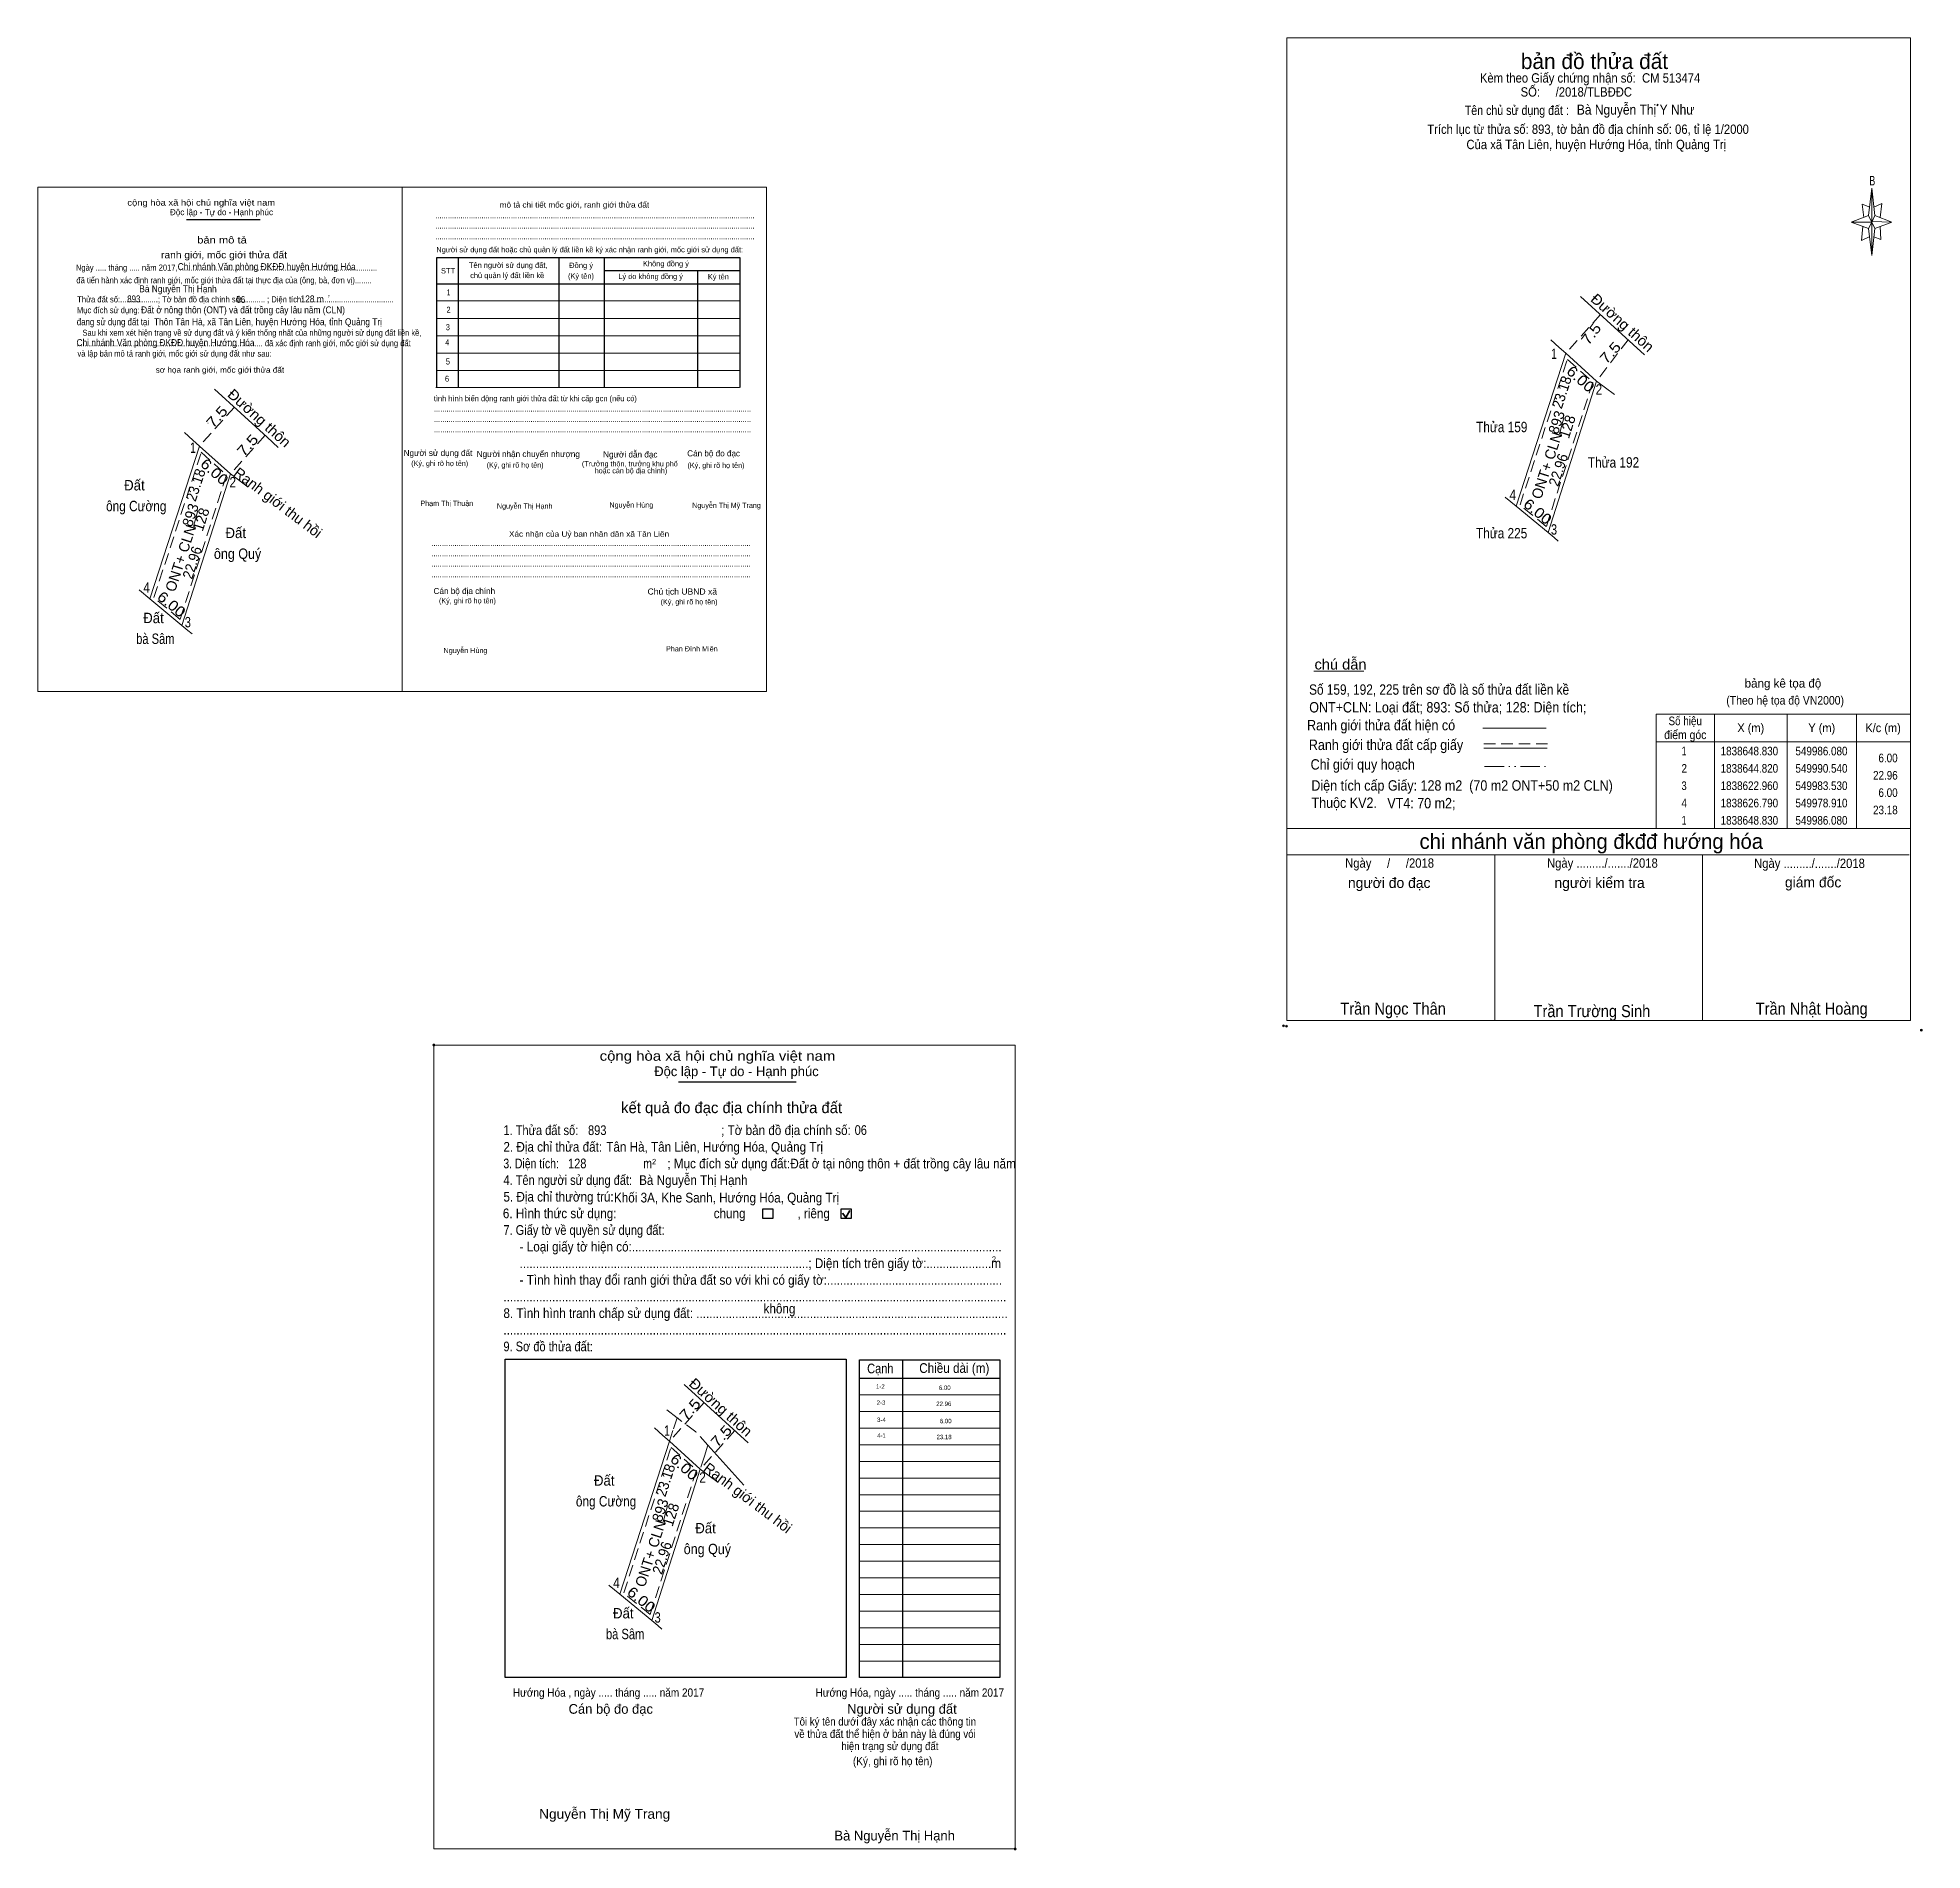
# Model space of a CAD drawing. Header units: metres. Extents: x 549766 to 550038, y 1838433 to 1838694.
import ezdxf
from ezdxf.enums import TextEntityAlignment as Align

# ---------------------------------------------------------------- set-up
doc = ezdxf.new("R2010")
doc.units = ezdxf.units.M
doc.header["$LTSCALE"] = 0.56
doc.header["$PDMODE"] = 32
doc.header["$PDSIZE"] = 0.28
doc.linetypes.add('DASH_DOUBLE_DOT', pattern=[9.2, 5, -1.2, 0.3, -1.2, 0.3, -1.2])
doc.linetypes.add('MEDIUM_DASHED', pattern=[4.5, 3, -1.5])
for name, color, linetype in [('1', 7, 'Continuous'), ('25', 7, 'Continuous'), ('30', 7, 'Continuous'), ('9', 7, 'Continuous')]:
    doc.layers.add(name, color=color, linetype=linetype)
for name, color, linetype, lineweight in [('15', 7, 'MEDIUM_DASHED', 13), ('17', 7, 'Continuous', 13), ('21', 7, 'Continuous', 13), ('28', 7, 'Continuous', 13), ('6', 7, 'Continuous', 13), ('63', 7, 'Continuous', 13), ('7', 7, 'Continuous', 13)]:
    doc.layers.add(name, color=color, linetype=linetype, lineweight=lineweight)

msp = doc.modelspace()

# ---------------------------------------------------------------- texts
at = {"layer": '1'}
for s, height, width, p in [('Hướng Hóa , ngày ..... tháng ..... năm 2017', 1.2, 0.9, (549834.17, 1838455)), ('Nguyễn Thị Mỹ Trang', 1.4, 1.05, (549837.96, 1838437.39))]:
    msp.add_text(s, height=height, dxfattribs=dict(at, width=width)).set_placement(p)
msp.add_text('Bà Nguyễn Thị Hạnh', height=1.4, dxfattribs=at).set_placement((549880.56, 1838434.26))
at = {"layer": '15'}
for rotation, width, p in [(52.855, 1.15, (549990.337, 1838651.1721)), (48.075, 1.2, (549993.0593, 1838648.4189))]:
    msp.add_text('7.5', height=1.5, rotation=rotation, dxfattribs=dict(at, width=width)).set_placement(p, align=Align.CENTER)
at = {"layer": '21', "width": 0.7}
msp.add_text('B', height=1.378, dxfattribs=at).set_placement((550030.31, 1838673.05), align=Align.CENTER)
at = {"layer": '25', "width": 0.9}
for s, p in [('Chi nhánh Văn phòng ĐKĐĐ huyện Hướng Hóa', (549785.8, 1838660.84)), ('Đất ở nông thôn (ONT) và đất trồng cây lâu năm (CLN)', (549780.52, 1838654.6)), ('Chi nhánh Văn phòng ĐKĐĐ huyện Hướng Hóa', (549771.2, 1838649.88))]:
    msp.add_text(s, height=1, dxfattribs=at).set_placement(p)
at = {"layer": '28'}
for s, height, p in [('bản đồ thửa đất', 2.25, (549990.23, 1838689.85)), ('bản đồ thửa đất', 2.25, (549990.23, 1838689.85)), ('bảng kê tọa độ', 1.25, (550017.425, 1838600.6)), ('chi nhánh văn phòng đkđđ hướng hóa', 2.187, (549989.77, 1838577.33)), ('chi nhánh văn phòng đkđđ hướng hóa', 2.187, (549989.77, 1838577.33)), ('người đo đạc', 1.5, (549960.61, 1838571.69)), ('người đo đạc', 1.5, (549960.61, 1838571.69)), ('người kiểm tra', 1.5, (549990.96, 1838571.69)), ('người kiểm tra', 1.5, (549990.96, 1838571.69)), (' giám đốc', 1.5, (550021.5, 1838571.77))]:
    msp.add_text(s, height=height, dxfattribs=at).set_placement(p, align=Align.CENTER)
for s, height, width, p in [('Kèm theo Giấy chứng nhận số:  CM 513474', 1.35, 0.9, (549989.595, 1838687.89)), ('SỐ:     /2018/TLBĐĐC', 1.35, 0.9, (549987.605, 1838685.87)), ('Tên chủ sử dụng đất :', 1.35, 0.85, (549979.02, 1838683.22)), ('Trích lục từ thửa số: 893, tờ bản đồ địa chính số: 06, tỉ lệ 1/2000', 1.35, 0.9, (549989.305, 1838680.49)), ('Của xã Tân Liên, huyện Hướng Hóa, tỉnh Quảng Trị', 1.35, 0.9, (549990.485, 1838678.29)), ('(Theo hệ tọa độ VN2000)', 1.25, 0.9, (550017.74, 1838598.14)), ('Ngày     /     /2018', 1.35, 0.9, (549960.665, 1838574.61)), ('Ngày ........./......./2018', 1.35, 0.9, (549991.37, 1838574.61)), ('Ngày ........./......./2018', 1.35, 0.9, (550021.25, 1838574.57)), ('Trần Ngọc Thân', 1.75, 0.9, (549961.17, 1838553.41)), ('Trần Trường Sinh', 1.75, 0.9, (549989.86, 1838553.05)), ('Trần Nhật Hoàng', 1.75, 0.9, (550021.57, 1838553.41)), ('Trần Nhật Hoàng', 1.75, 0.9, (550021.57, 1838553.41))]:
    msp.add_text(s, height=height, dxfattribs=dict(at, width=width)).set_placement(p, align=Align.CENTER)
at = {"layer": '28', "width": 0.9}
msp.add_text('Bà Nguyễn Thị Y Như', height=1.44, dxfattribs=at).set_placement((549987.68, 1838683.27))
at = {"layer": '30'}
for s, width, p in [('1-2', 0.85, (549887.82, 1838499.44)), ('1-2', 0.85, (549887.82, 1838499.44)), ('6.00', 0.85, (549897.33, 1838499.26)), ('2-3', 0.85, (549887.91, 1838497.12)), ('2-3', 0.85, (549887.91, 1838497.12)), ('22.96', 0.85, (549897.43, 1838496.94)), ('3-4', 0.85, (549887.97, 1838494.64)), ('3-4', 0.85, (549887.97, 1838494.64)), ('6.00', 0.85, (549897.47, 1838494.46)), ('4-1', 0.8, (549887.97, 1838492.36)), ('23.18', 0.85, (549897.47, 1838492.16))]:
    msp.add_text(s, height=0.64, dxfattribs=dict(at, width=width)).set_placement(p, align=Align.RIGHT)
at = {"layer": '6'}
for s, height, width, p in [('Bà Nguyễn Thị Hạnh', 1, 0.9, (549780.26, 1838657.64)), ('Số 159, 192, 225 trên sơ đồ là số thửa đất liền kề', 1.5, 0.85, (549949.05, 1838599.57)), ('ONT+CLN: Loại đất; 893: Số thửa; 128: Diện tích;', 1.5, 0.9, (549949.07, 1838597.01)), ('Diện tích cấp Giấy: 128 m2  (70 m2 ONT+50 m2 CLN)', 1.5, 0.9, (549949.38, 1838585.73)), ('Thuộc KV2.', 1.5, 0.9, (549949.4, 1838583.24)), ('VT4: 70 m2;', 1.5, 0.9, (549960.34, 1838583.18)), ('Đất ở tại nông thôn + đất trồng cây lâu năm', 1.4, 0.9, (549874.2, 1838531.22)), ('Bà Nguyễn Thị Hạnh', 1.4, 0.9, (549852.38, 1838528.84))]:
    msp.add_text(s, height=height, dxfattribs=dict(at, width=width)).set_placement(p)
for s, width, p in [('chú dẫn', 1.05, (549953.58, 1838603.21)), ('Ranh giới thửa đất hiện có ', 0.9, (549959.69, 1838594.43)), ('Ranh giới thửa đất cấp giấy', 0.9, (549960.15, 1838591.59)), ('Chỉ giới quy hoạch', 0.9, (549956.79, 1838588.77))]:
    msp.add_text(s, height=1.5, dxfattribs=dict(at, width=width)).set_placement(p, align=Align.CENTER)
at = {"layer": '63'}
for s, rotation, width, p in [('Đường thôn', 318.041, 1.05, (549993.7636, 1838652.6864)), ('6.00', 318.041, 1.15, (549987.7286, 1838644.5689)), ('23.18', 71.979, 0.95, (549986.2327, 1838642.983)), ('7.5', 48.018, 1.2, (549792.0213, 1838639.1683)), ('Đường thôn', 318.041, 1.05, (549797.0736, 1838638.9264)), ('7.5', 48.036, 1.2, (549796.4507, 1838635.0685)), ('6.00', 318.041, 1.15, (549790.6086, 1838631.1889)), ('22.96', 72.22, 0.95, (549985.7263, 1838631.786)), ('23.18', 71.979, 0.95, (549789.1127, 1838629.603)), ('6.00', 320.341, 1.15, (549981.5564, 1838625.4274)), ('22.96', 72.22, 0.95, (549788.6063, 1838618.406)), ('6.00', 320.341, 1.15, (549784.4364, 1838612.0474)), ('Đường thôn', 318.041, 1.05, (549863.6536, 1838496.2064)), ('7.5', 48.075, 1.2, (549860.2793, 1838495.9489)), ('7.5', 48.036, 1.2, (549864.7907, 1838492.1085)), ('6.00', 318.041, 1.15, (549858.3986, 1838487.5889)), ('23.18', 71.979, 0.95, (549856.9027, 1838486.003)), ('22.96', 72.22, 0.95, (549856.3963, 1838474.806)), ('6.00', 320.341, 1.15, (549852.2264, 1838468.4474))]:
    msp.add_text(s, height=1.5, rotation=rotation, dxfattribs=dict(at, width=width)).set_placement(p, align=Align.CENTER)
for s, height, width, p in [(' 1', 1.5, 0.75, (549984.81, 1838648.02)), (' 2', 1.5, 0.85, (549991.34, 1838642.86)), (' 1', 1.5, 0.75, (549788.42, 1838634.46)), (' 2', 1.5, 0.85, (549794.22, 1838629.48)), (' 4', 1.5, 0.85, (549978.91, 1838627.66)), (' 3', 1.5, 0.8, (549984.83, 1838622.67)), (' 4', 1.5, 0.85, (549781.79, 1838614.28)), (' 3', 1.5, 0.8, (549787.71, 1838609.29)), ('6.00', 1.25, 0.85, (550033.97, 1838589.82)), ('22.96', 1.25, 0.85, (550033.98, 1838587.32)), ('6.00', 1.25, 0.85, (550033.97, 1838584.82)), ('23.18', 1.25, 0.85, (550033.98, 1838582.32)), (' 1', 1.5, 0.75, (549856.82, 1838492.65)), (' 2', 1.5, 0.85, (549862.01, 1838485.88)), (' 4', 1.5, 0.85, (549849.58, 1838470.68)), (' 3', 1.5, 0.8, (549855.5, 1838465.69))]:
    msp.add_text(s, height=height, dxfattribs=dict(at, width=width)).set_placement(p, align=Align.RIGHT)
for s, height, width, p in [('Thửa 159', 1.5, 0.85, (549976.85, 1838637.45)), ('Thửa 192', 1.5, 0.85, (549992.975, 1838632.34)), ('Đất ', 1.5, 0.95, (549779.82, 1838629.05)), ('ông Cường', 1.5, 0.85, (549779.82, 1838626.05)), ('Đất ', 1.5, 0.95, (549794.44, 1838622.17)), ('Thửa 225', 1.5, 0.85, (549976.83, 1838622.13)), ('ông Quý', 1.5, 0.9, (549794.44, 1838619.17)), ('Đất ', 1.5, 0.95, (549782.57, 1838609.9)), ('bà Sâm', 1.5, 0.8, (549782.575, 1838606.9)), ('Số hiệu', 1.25, 0.85, (550003.32, 1838595.17)), ('X (m)', 1.25, 0.95, (550012.78, 1838594.17)), ('Y (m)', 1.25, 0.95, (550023.025, 1838594.17)), ('K/c (m)', 1.25, 0.95, (550031.875, 1838594.17)), ('điểm góc', 1.25, 0.9, (550003.33, 1838593.17)), (' 2', 1.25, 0.85, (550002.985, 1838588.32)), (' 1', 1.25, 0.75, (550002.98, 1838590.82)), ('1838648.830', 1.25, 0.85, (550012.58, 1838590.82)), ('1838644.820', 1.25, 0.85, (550012.58, 1838588.32)), ('549986.080', 1.25, 0.85, (550022.98, 1838590.82)), ('549990.540', 1.25, 0.85, (550022.98, 1838588.32)), (' 3', 1.25, 0.8, (550002.975, 1838585.82)), ('1838622.960', 1.25, 0.85, (550012.58, 1838585.82)), ('549983.530', 1.25, 0.85, (550022.98, 1838585.82)), (' 4', 1.25, 0.85, (550002.98, 1838583.32)), ('1838626.790', 1.25, 0.85, (550012.58, 1838583.32)), ('549978.910', 1.25, 0.85, (550022.98, 1838583.32)), (' 1', 1.25, 0.75, (550002.98, 1838580.82)), ('1838648.830', 1.25, 0.85, (550012.58, 1838580.82)), ('549986.080', 1.25, 0.85, (550022.98, 1838580.82)), ('Đất ', 1.5, 0.95, (549847.61, 1838485.45)), ('ông Cường', 1.5, 0.85, (549847.61, 1838482.45)), ('Đất ', 1.5, 0.95, (549862.23, 1838478.57)), ('ông Quý', 1.5, 0.9, (549862.23, 1838475.57)), ('Đất ', 1.5, 0.95, (549850.36, 1838466.3)), ('bà Sâm', 1.5, 0.8, (549850.365, 1838463.3))]:
    msp.add_text(s, height=height, dxfattribs=dict(at, width=width)).set_placement(p, align=Align.CENTER)
for s, rotation, p in [('893', 71.979, (549985.4701, 1838638.648)), ('128', 72.22, (549987.037, 1838638.021)), ('ONT+ CLN', 71.979, (549984.0567, 1838632.413)), (' Ranh giới thu hồi', 322.845, (549799.597, 1838626.8496)), ('893', 71.979, (549788.3501, 1838625.268)), ('ONT+ CLN', 71.979, (549786.9367, 1838619.033)), (' Ranh giới thu hồi', 322.845, (549867.387, 1838483.2496)), ('893', 71.979, (549856.1401, 1838481.668)), ('ONT+ CLN', 71.979, (549854.7267, 1838475.433))]:
    msp.add_text(s, height=1.5, rotation=rotation, dxfattribs=at).set_placement(p, align=Align.CENTER)
at = {"layer": '7'}
for s, height, width, p in [('cộng hòa xã hội chủ nghĩa việt nam', 0.8779, 1.15, (549778.54, 1838670.14)), ('........................................................................................................................................................', 0.8779, 0.9, (549822.96, 1838668.32)), ('........................................................................................................................................................', 0.8779, 0.9, (549822.96, 1838666.8)), ('........................................................................................................................................................', 0.8779, 0.9, (549822.96, 1838665.3)), ('Ngày ..... tháng ..... năm 2017, ..............................................................................................', 0.8775, 0.9, (549771.12, 1838660.76)), ('STT', 0.7776, 1.05, (549823.78, 1838660.36)), ('(Ký tên)', 0.7776, 0.9, (549842.12, 1838659.6)), ('Đồng ý', 0.7776, 1.05, (549842.28, 1838661.14)), ('Lý do không đồng ý', 0.7776, 0.9, (549849.38, 1838659.54)), ('Ký tên', 0.7776, 0.9, (549862.3, 1838659.5)), (' đã tiến hành xác định ranh giới, mốc giới thửa đất tại thực địa của (ông, bà, đơn vị)........', 0.878, 0.9, (549770.88, 1838658.94)), ('Thửa đất số:..................; Tờ bản đồ địa chính số:........... ; Diện tích:...........................................', 0.878, 0.9, (549771.3, 1838656.18)), ('Mục đích sử dụng:', 0.88, 0.9, (549771.26, 1838654.62)), ('893', 1, 0.85, (549778.52, 1838656.18)), ('06', 1, 0.85, (549794.28, 1838656.1)), ('2', 0.4, 0.8, (549807.44, 1838656.84)), ('đang sử dụng đất tại ', 1, 0.85, (549771.24, 1838652.88)), ('Sau khi xem xét hiện trạng về sử dụng đất và ý kiến thống nhất của những người sử dụng đất liền kề,', 0.8779, 0.85, (549772.06, 1838651.36)), ('Thôn Tân Hà, xã Tân Liên, huyện Hướng Hóa, tỉnh Quảng Trị', 1, 0.9, (549782.38, 1838652.88)), ('......................................................................................... đã xác định ranh giới, mốc giới sử dụng đất', 0.876, 0.9, (549771.16, 1838649.86)), (' và lập bản mô tả ranh giới, mốc giới sử dụng đất như sau:', 0.878, 0.85, (549771.04, 1838648.36)), ('.......................................................................................................................................................', 0.8779, 0.9, (549822.76, 1838640.42)), ('.......................................................................................................................................................', 0.8779, 0.9, (549822.76, 1838638.92)), ('.......................................................................................................................................................', 0.8779, 0.9, (549822.76, 1838637.42)), ('(Ký, ghi rõ họ tên)', 0.7525, 0.9, (549819.5, 1838632.58)), ('(Ký, ghi rõ họ tên)', 0.7525, 0.9, (549830.38, 1838632.34)), ('(Ký, ghi rõ họ tên)', 0.7525, 0.9, (549859.36, 1838632.3)), ('Phạm Thị Thuận', 0.75, 0.9, (549820.82, 1838626.82)), ('Nguyễn Hùng', 0.7525, 0.9, (549848.1, 1838626.58)), ('Nguyễn Thị Hạnh', 0.75, 0.9, (549831.86, 1838626.42)), ('Nguyễn Thị Mỹ Trang', 0.75, 0.9, (549860.04, 1838626.52)), ('........................................................................................................................................................', 0.8779, 0.9, (549822.4, 1838621.04)), ('........................................................................................................................................................', 0.8779, 0.9, (549822.4, 1838619.54)), ('........................................................................................................................................................', 0.8779, 0.9, (549822.4, 1838618.04)), ('........................................................................................................................................................', 0.8779, 0.9, (549822.4, 1838616.52)), ('Chủ tịch UBND xã', 0.88, 1.05, (549853.6, 1838614.02)), ('(Ký, ghi rõ họ tên)', 0.7525, 0.9, (549823.5, 1838612.76)), ('(Ký, ghi rõ họ tên)', 0.7525, 0.9, (549855.48, 1838612.6)), ('Nguyễn Hùng', 0.7525, 0.9, (549824.16, 1838605.58)), ('Phan Đình Miên', 0.7525, 0.95, (549856.26, 1838605.82)), ('cộng hòa xã hội chủ nghĩa việt nam', 1.4, 1.15, (549846.69, 1838546.76)), ('cộng hòa xã hội chủ nghĩa việt nam', 1.4, 1.15, (549846.69, 1838546.76)), ('2. Địa chỉ thửa đất:', 1.4, 0.9, (549832.8, 1838533.64)), ('2. Địa chỉ thửa đất:', 1.4, 0.9, (549832.8, 1838533.64)), ('1. Thửa đất số:', 1.4, 0.85, (549832.8, 1838536.04)), ('1. Thửa đất số:', 1.4, 0.85, (549832.8, 1838536.04)), ('893', 1.4, 0.85, (549845.01, 1838536.04)), ('Tân Hà, Tân Liên, Hướng Hóa, Quảng Trị', 1.4, 0.9, (549847.64, 1838533.64)), ('; Tờ bản đồ địa chính số:', 1.4, 0.9, (549864.21, 1838536.04)), ('; Tờ bản đồ địa chính số:', 1.4, 0.9, (549864.21, 1838536.04)), ('06', 1.4, 0.85, (549883.48, 1838536.06)), ('3. Diện tích:', 1.4, 0.8, (549832.8, 1838531.24)), ('3. Diện tích:', 1.4, 0.8, (549832.8, 1838531.24)), ('m', 1.4, 0.8, (549852.98, 1838531.24)), ('m', 1.4, 0.8, (549852.98, 1838531.24)), ('2', 0.7999, 0.8, (549854.24, 1838531.8)), ('2', 0.7999, 0.8, (549854.24, 1838531.8)), ('; Mục đích sử dụng đất:', 1.4, 0.9, (549856.45, 1838531.24)), ('; Mục đích sử dụng đất:', 1.4, 0.9, (549856.45, 1838531.24)), ('4. Tên người sử dụng đất:', 1.4, 0.85, (549832.8, 1838528.84)), ('4. Tên người sử dụng đất:', 1.4, 0.85, (549832.8, 1838528.84)), ('5. Địa chỉ thường trú:', 1.4, 0.9, (549832.8, 1838526.44)), ('5. Địa chỉ thường trú:', 1.4, 0.9, (549832.8, 1838526.44)), ('Khối 3A, Khe Sanh, Hướng Hóa, Quảng Trị', 1.4, 0.9, (549848.75, 1838526.31)), ('6. Hình thức sử dụng:', 1.4, 0.9, (549832.72, 1838524.04)), ('6. Hình thức sử dụng:', 1.4, 0.9, (549832.72, 1838524.04)), ('chung                , riêng', 1.4, 0.9, (549863.14, 1838524.04)), ('chung                , riêng', 1.4, 0.9, (549863.14, 1838524.04)), ('7. Giấy tờ về quyền sử dụng đất:', 1.4, 0.85, (549832.8, 1838521.64)), ('7. Giấy tờ về quyền sử dụng đất:', 1.4, 0.85, (549832.8, 1838521.64)), ('     - Loại giấy tờ hiện có:..................................................................................................................', 1.4, 0.9, (549832.8, 1838519.24)), ('     - Loại giấy tờ hiện có:..................................................................................................................', 1.4, 0.9, (549832.8, 1838519.24)), ('     - Tình hình thay đổi ranh giới thửa đất so với khi có giấy tờ:......................................................', 1.4, 0.9, (549832.8, 1838514.44)), ('     .........................................................................................; Diện tích trên giấy tờ:....................m', 1.4, 0.9, (549832.8, 1838516.84)), ('     .........................................................................................; Diện tích trên giấy tờ:....................m', 1.4, 0.9, (549832.8, 1838516.84)), ('2', 0.7999, 0.8, (549903.28, 1838517.72)), ('2', 0.7999, 0.8, (549903.28, 1838517.72)), ('8. Tình hình tranh chấp sử dụng đất: ................................................................................................', 1.4, 0.9, (549832.8, 1838509.64)), ('8. Tình hình tranh chấp sử dụng đất: ................................................................................................', 1.4, 0.9, (549832.8, 1838509.64)), ('...........................................................................................................................................................', 1.4, 0.9, (549832.8, 1838512.04)), ('không', 1.4, 0.9, (549870.34, 1838510.3)), ('không', 1.4, 0.9, (549870.34, 1838510.3)), ('9. Sơ đồ thửa đất:', 1.4, 0.85, (549832.8, 1838504.84)), ('9. Sơ đồ thửa đất:', 1.4, 0.85, (549832.8, 1838504.84)), ('...........................................................................................................................................................', 1.4, 0.9, (549832.8, 1838507.24)), ('...........................................................................................................................................................', 1.4, 0.9, (549832.8, 1838507.24)), ('Cạnh', 1.4, 0.85, (549885.28, 1838501.66)), ('Cạnh', 1.4, 0.85, (549885.28, 1838501.66)), ('Chiều dài (m)', 1.4, 0.9, (549892.8, 1838501.72)), ('Chiều dài (m)', 1.4, 0.9, (549892.8, 1838501.72)), ('Hướng Hóa, ngày ..... tháng ..... năm 2017', 1.2, 0.9, (549877.84, 1838455)), ('(Ký, ghi rõ họ tên)', 1.2, 0.9, (549883.23, 1838445.12)), ('(Ký, ghi rõ họ tên)', 1.2, 0.9, (549883.23, 1838445.12))]:
    msp.add_text(s, height=height, dxfattribs=dict(at, width=width)).set_placement(p)
for s, height, p in [('Độc lập - Tự do - Hạnh phúc', 0.8779, (549784.68, 1838668.76)), ('Người sử dụng đất hoặc chủ quản lý đất liền kề ký xác nhận ranh giới, mốc giới sử dụng đất:', 0.7776, (549823.12, 1838663.4)), ('Tên người sử dụng đất,', 0.7776, (549827.82, 1838661.16)), ('chủ quản lý đất liền kề', 0.7776, (549828, 1838659.68)), ('Không đồng ý', 0.7776, (549852.94, 1838661.38)), ('tình hình biến động ranh giới thửa đất từ khi cấp gcn (nếu có)', 0.8026, (549822.76, 1838641.92)), ('Người sử dụng đất', 0.878, (549818.4, 1838634.02)), ('Người nhận chuyển nhượng', 0.88, (549828.94, 1838633.86)), ('Người dẫn đạc', 0.88, (549847.19, 1838633.8)), ('Cán bộ đo đạc', 0.876, (549859.32, 1838633.96)), ('Cán bộ địa chính', 0.878, (549822.72, 1838614.1)), ('Độc lập - Tự do - Hạnh phúc', 1.4, (549854.56, 1838544.54)), ('Độc lập - Tự do - Hạnh phúc', 1.4, (549854.56, 1838544.54)), ('Cán bộ đo đạc', 1.4, (549842.2, 1838452.54)), ('Cán bộ đo đạc', 1.4, (549842.2, 1838452.54)), ('Người sử dụng đất', 1.4, (549882.4, 1838452.54)), ('Người sử dụng đất', 1.4, (549882.4, 1838452.54))]:
    msp.add_text(s, height=height, dxfattribs=at).set_placement(p)
for s, height, width, p in [('mô tả chi tiết mốc giới, ranh giới thửa đất', 0.8026, 1.1, (549843.045, 1838669.86)), ('bản mô tả', 1.003, 1.2, (549792.195, 1838664.68)), ('ranh giới, mốc giới thửa đất', 1.003, 1.1, (549792.485, 1838662.54)), ('1', 0.8779, 0.65, (549824.88, 1838657.18)), ('2', 0.8779, 0.8, (549824.885, 1838654.68)), ('3', 0.878, 0.75, (549824.785, 1838652.16)), ('4', 0.878, 0.8, (549824.69, 1838649.96)), ('sơ họa ranh giới, mốc giới thửa đất', 0.8026, 1.1, (549791.895, 1838646.04)), ('5', 0.878, 0.75, (549824.79, 1838647.22)), ('6', 0.878, 0.8, (549824.665, 1838644.72)), ('(Trưởng thôn, trưởng khu phố', 0.7525, 0.9, (549851.04, 1838632.52)), ('hoặc cán bộ địa chính)', 0.7525, 0.9, (549851.205, 1838631.52)), ('Xác nhận của Uỷ ban nhân dân xã Tân Liên', 0.805, 1.1, (549845.155, 1838622.36)), ('Tôi ký tên dưới đây xác nhận các thông tin', 1.157, 0.9, (549887.84, 1838450.84)), ('Tôi ký tên dưới đây xác nhận các thông tin', 1.157, 0.9, (549887.84, 1838450.84)), ('về thửa đất thể hiện ở bản này là đúng vói', 1.157, 0.9, (549887.865, 1838449.06)), ('về thửa đất thể hiện ở bản này là đúng vói', 1.157, 0.9, (549887.865, 1838449.06)), ('hiện trạng sử dụng đất', 1.157, 0.9, (549888.565, 1838447.3)), ('hiện trạng sử dụng đất', 1.157, 0.9, (549888.565, 1838447.3))]:
    msp.add_text(s, height=height, dxfattribs=dict(at, width=width)).set_placement(p, align=Align.CENTER)
for s, height, p in [('kết quả đo đạc địa chính thửa đất', 1.6, (549865.725, 1838539.2)), ('kết quả đo đạc địa chính thửa đất', 1.6, (549865.725, 1838539.2)), ('.', 0.4001, (549906.6337, 1838432.84)), ('.', 0.4001, (549906.6337, 1838432.84))]:
    msp.add_text(s, height=height, dxfattribs=at).set_placement(p, align=Align.CENTER)
at = {"layer": '9'}
for s, height, width, p in [(' 128 m', 1, 0.9, (549803.2, 1838656.18)), ('128', 1.4, 0.85, (549842.12, 1838531.24))]:
    msp.add_text(s, height=height, dxfattribs=dict(at, width=width)).set_placement(p)
for p in [(549789.917, 1838624.641), (549857.707, 1838481.041)]:
    msp.add_text('128', height=1.5, rotation=72.22, dxfattribs=at).set_placement(p, align=Align.CENTER)

# ---------------------------------------------------------------- linework, layer by layer
at = {"layer": '15', "linetype": 'Continuous', "lineweight": 35}
msp.add_line((549999.26, 1838684.54), (549999.39, 1838684.8), dxfattribs=at)
at = {"layer": '15'}
for p, q in [((549991.1, 1838654.42), (549986.08, 1838648.83)), ((549995.07, 1838650.8), (549990.54, 1838644.82))]:
    msp.add_line(p, q, dxfattribs=at)
at = {"layer": '17'}
msp.add_line((549949.72, 1838602.99), (549956.96, 1838602.99), dxfattribs=at)
at = {"layer": '21'}
for p, q in [((550029.75, 1838668.73), (550030.27, 1838672.65)), ((550030.67, 1838668.73), (550033.15, 1838667.73)), ((550029.75, 1838666.85), (550027.27, 1838667.73)), ((550030.67, 1838666.85), (550030.27, 1838662.93)), ((550031.55, 1838665.25), (550030.55, 1838665.65)), ((550031.47, 1838667.13), (550031.55, 1838665.25))]:
    msp.add_line(p, q, dxfattribs=at)
for points in [[(550030.27, 1838672.65), (550030.67, 1838668.73), (550030.27, 1838667.73)], [(550030.27, 1838667.73), (550027.27, 1838667.73), (550029.75, 1838668.73), (550030.67, 1838666.85), (550033.15, 1838667.73), (550030.27, 1838667.85)], [(550030.27, 1838667.73), (550030.27, 1838662.93), (550029.75, 1838666.85)]]:
    msp.add_lwpolyline(points, close=True, dxfattribs=at)
for points in [[(550030.27, 1838667.73), (550029.75, 1838668.73), (550027.27, 1838667.73)], [(550029.95, 1838669.93), (550028.87, 1838670.33), (550029.07, 1838668.45)], [(550030.55, 1838669.93), (550031.67, 1838670.45), (550031.47, 1838668.45)], [(550028.95, 1838667.13), (550028.75, 1838665.13), (550029.87, 1838665.65)], [(550030.27, 1838667.73), (550030.67, 1838666.85), (550033.15, 1838667.73)]]:
    msp.add_lwpolyline(points, dxfattribs=at)
msp.add_point((550037.39, 1838551.17), dxfattribs=at)
at = {"layer": '28'}
for p, q in [((549945.83, 1838580.29), (550035.83, 1838580.29)), ((549945.83, 1838580.29), (550035.83, 1838580.29)), ((549945.83, 1838576.49), (550035.63, 1838576.49)), ((549945.83, 1838576.49), (550035.63, 1838576.49)), ((549945.83, 1838576.49), (550035.63, 1838576.49)), ((549945.83, 1838576.49), (550035.63, 1838576.49)), ((549945.83, 1838576.49), (550035.63, 1838576.49)), ((549945.83, 1838576.49), (550035.63, 1838576.49)), ((549975.83, 1838552.57), (549975.83, 1838576.49)), ((549975.83, 1838552.57), (549975.83, 1838576.49)), ((550005.83, 1838552.57), (550005.83, 1838576.49)), ((550005.83, 1838552.57), (550005.83, 1838576.49))]:
    msp.add_line(p, q, dxfattribs=at)
msp.add_lwpolyline([(549945.83, 1838694.37), (550035.83, 1838694.37), (550035.83, 1838552.57), (549945.83, 1838552.57)], close=True, dxfattribs=at)
msp.add_lwpolyline([(549945.83, 1838694.37), (550035.83, 1838694.37), (550035.83, 1838552.57), (549945.83, 1838552.57)], close=True, dxfattribs=at)
msp.add_lwpolyline([(550035.83, 1838552.57), (549945.83, 1838552.57), (549945.83, 1838576.49)], dxfattribs=at)
msp.add_lwpolyline([(550035.83, 1838552.57), (549945.83, 1838552.57), (549945.83, 1838576.49)], dxfattribs=at)
for p in [(549945.37, 1838551.81), (549945.77, 1838551.73)]:
    msp.add_point(p, dxfattribs=at)
at = {"layer": '6'}
for p, q in [((549974.11, 1838594.77), (549983.25, 1838594.77)), ((549974.25, 1838591.85), (549983.39, 1838591.85))]:
    msp.add_line(p, q, dxfattribs=at)
at = {"layer": '6', "linetype": 'MEDIUM_DASHED'}
msp.add_line((549974.25, 1838592.47), (549983.45, 1838592.47), dxfattribs=at)
at = {"layer": '63'}
for p, q in [((549985.12, 1838649.69), (549983.91, 1838650.77)), ((549986.08, 1838648.83), (549985.12, 1838649.69)), ((549990.54, 1838644.82), (549983.53, 1838622.96)), ((549790.2, 1838638.75), (549790.17, 1838638.77)), ((549985.19, 1838637.23), (549985.82, 1838639.54)), ((549788, 1838636.31), (549786.79, 1838637.39)), ((549788.96, 1838635.45), (549788, 1838636.31)), ((549793.42, 1838631.44), (549786.41, 1838609.58)), ((549977.41, 1838628.03), (549977.36, 1838628.07)), ((549978.91, 1838626.79), (549977.41, 1838628.03)), ((549788.07, 1838623.85), (549788.7, 1838626.16)), ((549983.53, 1838622.96), (549978.91, 1838626.79)), ((550035.83, 1838620.17), (550035.83, 1838580.29)), ((549780.29, 1838614.65), (549780.24, 1838614.69)), ((549781.79, 1838613.41), (549780.29, 1838614.65)), ((549786.41, 1838609.58), (549781.79, 1838613.41)), ((550007.53, 1838596.79), (550007.53, 1838580.29)), ((550018.03, 1838596.79), (550018.03, 1838580.29)), ((550028.03, 1838596.79), (550028.03, 1838580.29)), ((549999.13, 1838592.79), (550035.83, 1838592.79)), ((549857.85, 1838495.25), (549856.36, 1838496.38)), ((549857.99, 1838495.15), (549857.96, 1838495.17)), ((549855.79, 1838492.71), (549854.58, 1838493.79)), ((549856.75, 1838491.85), (549855.79, 1838492.71)), ((549867.51, 1838485.51), (549862.31, 1838491.28)), ((549861.21, 1838487.84), (549854.2, 1838465.98)), ((549855.86, 1838480.25), (549856.49, 1838482.56)), ((549848.08, 1838471.05), (549848.03, 1838471.09)), ((549849.58, 1838469.81), (549848.08, 1838471.05)), ((549854.2, 1838465.98), (549849.58, 1838469.81))]:
    msp.add_line(p, q, dxfattribs=at)
at = {"layer": '63', "linetype": 'MEDIUM_DASHED'}
for p, q in [((549793.99, 1838641.04), (549788.96, 1838635.45)), ((549798.42, 1838637), (549793.42, 1838631.44)), ((549861.77, 1838497.44), (549856.75, 1838491.85)), ((549866.21, 1838493.4), (549861.21, 1838487.84))]:
    msp.add_line(p, q, dxfattribs=at)
at = {"layer": '63', "linetype": 'DASH_DOUBLE_DOT'}
msp.add_line((549974.38, 1838589.21), (549983.58, 1838589.21), dxfattribs=at)
at = {"layer": '63'}
for points in [[(549997.43, 1838648.61), (549995.83, 1838650.11), (549988.23, 1838657.04)], [(549993.1, 1838642.88), (549990.54, 1838644.82), (549986.08, 1838648.83), (549978.91, 1838626.79)], [(549800.31, 1838635.23), (549798.71, 1838636.73), (549791.11, 1838643.66)], [(549795.98, 1838629.5), (549793.42, 1838631.44), (549788.96, 1838635.45), (549781.79, 1838613.41)], [(549985.01, 1838621.74), (549984.4, 1838622.24), (549983.53, 1838622.96)], [(549787.89, 1838608.36), (549787.28, 1838608.86), (549786.41, 1838609.58)], [(549868.1, 1838491.63), (549866.5, 1838493.13), (549858.9, 1838500.06)], [(549863.77, 1838485.9), (549861.21, 1838487.84), (549856.75, 1838491.85), (549849.58, 1838469.81)], [(549855.68, 1838464.76), (549855.07, 1838465.26), (549854.2, 1838465.98)]]:
    msp.add_lwpolyline(points, dxfattribs=at)
at = {"layer": '63', "linetype": 'MEDIUM_DASHED'}
for points in [[(549986.32, 1838647.94), (549989.97, 1838644.66), (549983.28, 1838623.82), (549979.49, 1838626.96)], [(549789.2, 1838634.56), (549792.85, 1838631.28), (549786.16, 1838610.44), (549782.37, 1838613.58)], [(549856.99, 1838490.96), (549860.64, 1838487.68), (549853.95, 1838466.84), (549850.16, 1838469.98)]]:
    msp.add_lwpolyline(points, close=True, dxfattribs=at)
at = {"layer": '63'}
msp.add_lwpolyline([(549999.13, 1838596.79), (550035.83, 1838596.79), (550035.83, 1838580.29), (549999.13, 1838580.29)], close=True, dxfattribs=at)
at = {"layer": '63', "linetype": 'MEDIUM_DASHED'}
for points in [[(549857.85, 1838495.25), (549857.25, 1838493.4), (549856.75, 1838491.85)], [(549862.31, 1838491.28), (549860.56, 1838493.2), (549857.85, 1838495.25)], [(549862.31, 1838491.28), (549861.82, 1838489.73), (549861.21, 1838487.84)]]:
    msp.add_lwpolyline(points, dxfattribs=at)
at = {"layer": '7', "lineweight": 25}
for p, q in [((549787.06, 1838668.14), (549797.7, 1838668.14)), ((549826.27, 1838662.6), (549826.27, 1838643.92)), ((549840.78, 1838662.52), (549840.78, 1838643.92)), ((549847.33, 1838662.52), (549847.33, 1838643.92)), ((549847.33, 1838660.79), (549866.95, 1838660.79)), ((549860.8, 1838660.79), (549860.8, 1838643.92)), ((549823.12, 1838658.88), (549866.95, 1838658.88)), ((549858.08, 1838543.71), (549875.04, 1838543.71)), ((549858.08, 1838543.71), (549875.04, 1838543.71)), ((549890.36, 1838503.63), (549890.36, 1838457.75)), ((549890.36, 1838503.63), (549890.36, 1838457.75)), ((549884.16, 1838500.95), (549904.44, 1838500.95)), ((549884.16, 1838500.95), (549904.44, 1838500.95))]:
    msp.add_line(p, q, dxfattribs=at)
at = {"layer": '7'}
for p, q in [((549823.12, 1838656.38), (549866.95, 1838656.38)), ((549823.12, 1838653.87), (549866.95, 1838653.87)), ((549823.12, 1838651.36), (549866.95, 1838651.36)), ((549823.12, 1838648.85), (549866.95, 1838648.85)), ((549823.05, 1838643.92), (549866.87, 1838643.92)), ((549823.12, 1838646.34), (549866.95, 1838646.34)), ((549884.16, 1838498.55), (549904.44, 1838498.55)), ((549884.16, 1838498.55), (549904.44, 1838498.55)), ((549884.16, 1838496.15), (549904.44, 1838496.15)), ((549884.16, 1838496.15), (549904.44, 1838496.15)), ((549884.16, 1838493.75), (549904.44, 1838493.75)), ((549884.16, 1838493.75), (549904.44, 1838493.75)), ((549884.16, 1838491.35), (549904.44, 1838491.35)), ((549884.16, 1838491.35), (549904.44, 1838491.35)), ((549884.16, 1838488.95), (549904.44, 1838488.95)), ((549884.16, 1838488.95), (549904.44, 1838488.95)), ((549884.16, 1838486.55), (549904.44, 1838486.55)), ((549884.16, 1838486.55), (549904.44, 1838486.55)), ((549884.16, 1838484.15), (549904.44, 1838484.15)), ((549884.16, 1838484.15), (549904.44, 1838484.15)), ((549884.16, 1838481.75), (549904.44, 1838481.75)), ((549884.16, 1838479.35), (549904.44, 1838479.35)), ((549884.16, 1838479.35), (549904.44, 1838479.35)), ((549884.16, 1838476.95), (549904.44, 1838476.95)), ((549884.16, 1838476.95), (549904.44, 1838476.95)), ((549884.16, 1838474.55), (549904.44, 1838474.55)), ((549884.16, 1838472.15), (549904.44, 1838472.15)), ((549884.16, 1838472.15), (549904.44, 1838472.15)), ((549884.16, 1838469.75), (549904.44, 1838469.75)), ((549884.16, 1838469.75), (549904.44, 1838469.75)), ((549884.16, 1838467.35), (549904.44, 1838467.35)), ((549884.16, 1838467.35), (549904.44, 1838467.35)), ((549884.16, 1838464.95), (549904.44, 1838464.95)), ((549884.16, 1838464.95), (549904.44, 1838464.95)), ((549884.16, 1838462.55), (549904.44, 1838462.55)), ((549884.16, 1838462.55), (549904.44, 1838462.55)), ((549884.16, 1838460.15), (549904.44, 1838460.15)), ((549884.16, 1838460.15), (549904.44, 1838460.15))]:
    msp.add_line(p, q, dxfattribs=at)
at = {"layer": '7', "lineweight": 35}
for p, q in [((549881.74, 1838524.75), (549882.22, 1838524.13)), ((549881.74, 1838524.75), (549882.22, 1838524.13)), ((549882.22, 1838524.13), (549882.8, 1838525.17)), ((549882.22, 1838524.13), (549882.8, 1838525.17))]:
    msp.add_line(p, q, dxfattribs=at)
at = {"layer": '7'}
for points in [[(549765.6, 1838672.8), (549818.19, 1838672.8), (549818.19, 1838600.06), (549765.6, 1838600.06)], [(549818.19, 1838672.8), (549870.78, 1838672.8), (549870.78, 1838600.06), (549818.19, 1838600.06)], [(549818.19, 1838672.8), (549870.78, 1838672.8), (549870.78, 1838600.06), (549818.19, 1838600.06)], [(549822.76, 1838549.03), (549906.63, 1838549.03), (549906.63, 1838433.03), (549822.76, 1838433.03)], [(549822.76, 1838549.03), (549906.63, 1838549.03), (549906.63, 1838433.03), (549822.76, 1838433.03)]]:
    msp.add_lwpolyline(points, close=True, dxfattribs=at)
at = {"layer": '7', "lineweight": 25}
msp.add_lwpolyline([(549866.95, 1838643.92), (549866.95, 1838662.6), (549823.12, 1838662.6), (549823.12, 1838643.92)], dxfattribs=at)
for points in [[(549870.22, 1838525.37), (549871.66, 1838525.37), (549871.66, 1838524.02), (549870.22, 1838524.02)], [(549870.22, 1838525.37), (549871.66, 1838525.37), (549871.66, 1838524.02), (549870.22, 1838524.02)], [(549881.55, 1838525.37), (549882.99, 1838525.37), (549882.99, 1838524.02), (549881.55, 1838524.02)], [(549881.55, 1838525.37), (549882.99, 1838525.37), (549882.99, 1838524.02), (549881.55, 1838524.02)], [(549833.04, 1838503.71), (549882.24, 1838503.71), (549882.24, 1838457.75), (549833.04, 1838457.75)], [(549833.04, 1838503.71), (549882.24, 1838503.71), (549882.24, 1838457.75), (549833.04, 1838457.75)], [(549884.16, 1838503.63), (549904.44, 1838503.63), (549904.44, 1838457.75), (549884.16, 1838457.75)], [(549884.16, 1838503.63), (549904.44, 1838503.63), (549904.44, 1838457.75), (549884.16, 1838457.75)]]:
    msp.add_lwpolyline(points, close=True, dxfattribs=at)
at = {"layer": '7'}
for p in [(549822.76, 1838549.03), (549906.63, 1838433.03)]:
    msp.add_point(p, dxfattribs=at)

msp.set_redraw_order([(e.dxf.handle, doc.entitydb.next_handle()) for e in msp.query("TEXT MTEXT ATTDEF DIMENSION ARC_DIMENSION")])  # texts and dimensions are drawn at this point

doc.saveas('drawing.dxf')
